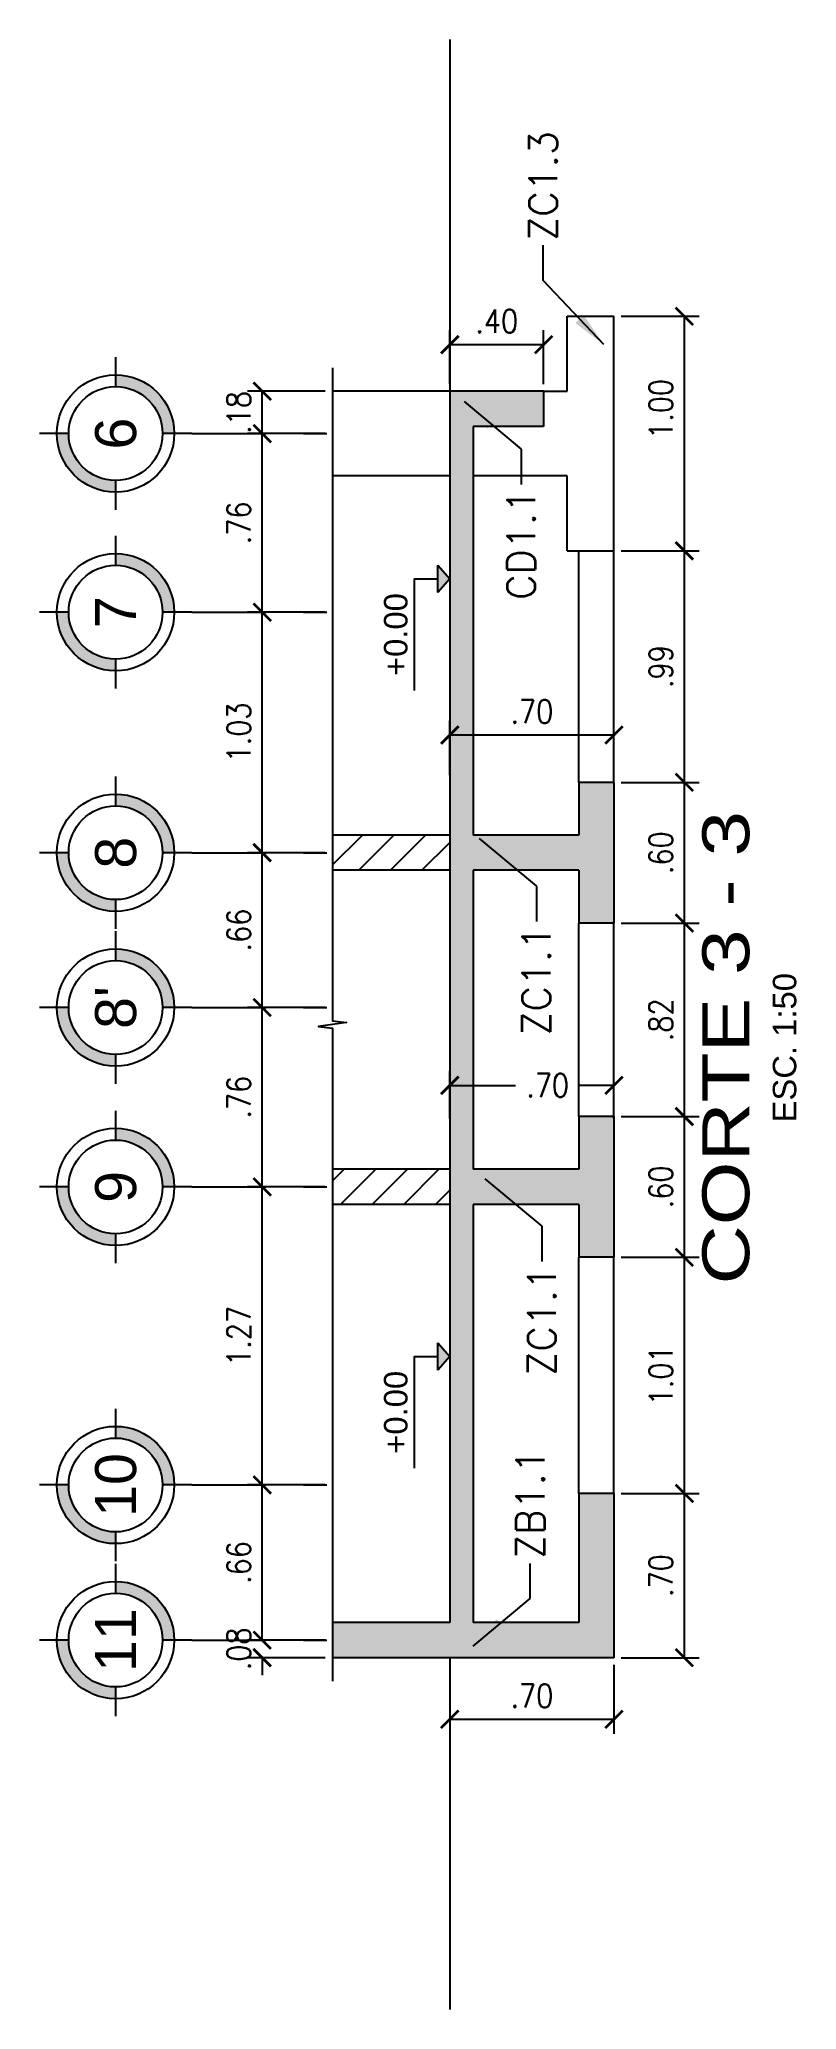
# Model space of a CAD drawing. Header units: millimetres. Extents: x -2.2 to 45.5, y -6.4 to 21.6.
# Drawn here: x 28.19 to 31.42, y -1.57 to 6.82 of the extents above; entities that cross this region are included whole.
import ezdxf
from ezdxf.enums import TextEntityAlignment as Align

# ---------------------------------------------------------------- set-up
doc = ezdxf.new("R2010")
doc.units = ezdxf.units.MM
doc.header["$LTSCALE"] = 0.05
doc.linetypes.add('DASHDOT2', pattern=[12.7, 6.35, -3.175, 0, -3.175])
for name, color, linetype in [('ACHURADO', 1, 'Continuous'), ('ACOTADO', 2, 'Continuous'), ('CANT_VIS', 3, 'Continuous'), ('CONT_CORTE', 4, 'Continuous'), ('EJES', 1, 'DASHDOT2'), ('TITULOS', 1, 'Continuous'), ('TXT_IND', 2, 'Continuous')]:
    doc.layers.add(name, color=color, linetype=linetype)
doc.styles.add('ACOTAMIENTOS', font='romans.shx', dxfattribs={"width": 0.85})
doc.styles.add('ARIAL', font='arial.ttf')
doc.styles.get("Standard").update_dxf_attribs({"font": 'romans.shx'})
doc.dimstyles.new('ACOTA_50', dxfattribs={"dimscale": 0.05, "dimtxt": 2, "dimasz": 1.5, "dimexe": 1.25, "dimexo": 0.625, "dimgap": 1, "dimtad": 1, "dimzin": 4, "dimdsep": 46, "dimtxsty": 'ACOTAMIENTOS', "dimblk1": 'ARCHTICK', "dimblk2": 'ARCHTICK', "dimsah": 1, "dimcen": 1.5, "dimclrd": 1, "dimclre": 1, "dimclrt": 256, "dimadec": 0, "dimazin": 0, "dimtfac": 1, "dimtofl": 0, "dimtmove": 2, "dimatfit": 3, "dimfxl": 0, "dimtolj": 1, "dimtzin": 0, "dimarcsym": 0})

msp = doc.modelspace()

# ---------------------------------------------------------------- texts
at = {"layer": 'TXT_IND', "color": 4, "char_height": 0.12, "rotation": 90}
for s, insert, attachment_point in [('ZC1.3', (30.3345, 5.964), 4), ('CD1.1', (30.2408, 4.9069), 6), ('ZC1.1', (30.3054, 3.0444), 6), ('ZC1.1', (30.329, 1.595), 6), ('ZB1.1', (30.2794, 0.3459), 4)]:
    msp.add_mtext(s, dxfattribs=dict(at, insert=insert, attachment_point=attachment_point))

# ---------------------------------------------------------------- blocks, each defined once
blk = doc.blocks.new('Nivel-elev')
at = {"layer": 'TXT_IND'}
blk.add_hatch(color=1, dxfattribs=at).paths.add_polyline_path([(-0.0585, 0.0506), (0.0585, 0.0506), (0, 0)])
for p, q in [((0, 0), (-0.0585, 0.0506)), ((-0.0585, 0.0506), (0.0585, 0.0506)), ((0.0585, 0.0506), (0, 0))]:
    blk.add_line(p, q, dxfattribs=at)
blk.add_lwpolyline([(-0.4759, 0.1507), (0, 0.1507), (0, 0.0506)], dxfattribs=at)
blk.add_attdef('+2.85', (-0.4759, 0.1706), '', height=0.0975, dxfattribs=at)
blk = doc.blocks.new('_ARCHTICK')
at = {"color": 0, "linetype": 'ByBlock', "const_width": 0.15}
blk.add_lwpolyline([(-0.5, -0.5), (0.5, 0.5)], dxfattribs=at)
blk = doc.blocks.new('*D96')
at = {"layer": 'ACOTADO', "color": 1, "lineweight": -2}
for p, q in [((29.9364, -0.1062), (29.9364, -0.4)), ((30.6364, -0.1062), (30.6364, -0.4)), ((29.9364, -0.3375), (30.6364, -0.3375))]:
    blk.add_line(p, q, dxfattribs=at)
at = {"layer": 'DEFPOINTS', "color": 0}
for p in [(29.9364, -0.075), (30.6364, -0.075), (30.6364, -0.3375)]:
    blk.add_point(p, dxfattribs=at)
at = {"layer": 'ACOTADO', "color": 1, "lineweight": -2, "xscale": 0.07500000000000001, "yscale": 0.07500000000000001, "zscale": 0.07500000000000001, "rotation": 180}
blk.add_blockref('_ARCHTICK', (29.9364, -0.3375), dxfattribs=at)
at = {"layer": 'ACOTADO', "color": 1, "lineweight": -2, "xscale": 0.07500000000000001, "yscale": 0.07500000000000001, "zscale": 0.07500000000000001}
blk.add_blockref('_ARCHTICK', (30.6364, -0.3375), dxfattribs=at)
at = {"layer": 'ACOTADO', "insert": (30.2864, -0.2375), "char_height": 0.1, "attachment_point": 5, "style": 'ACOTAMIENTOS'}
blk.add_mtext('\\A1;.70', dxfattribs=at)
blk = doc.blocks.new('*D97')
at = {"layer": 'ACOTADO', "color": 1, "lineweight": -2}
for p, q in [((29.9364, 2.2224), (29.9364, 2.4269)), ((29.9364, 2.3644), (30.2164, 2.3644)), ((30.6364, 2.3644), (30.4905, 2.3644)), ((30.6364, 2.2224), (30.6364, 2.4269))]:
    blk.add_line(p, q, dxfattribs=at)
at = {"layer": 'DEFPOINTS', "color": 0}
for p in [(29.9364, 2.3644), (29.9364, 2.1912), (30.6364, 2.1912)]:
    blk.add_point(p, dxfattribs=at)
at = {"layer": 'ACOTADO', "color": 1, "lineweight": -2, "xscale": 0.07500000000000001, "yscale": 0.07500000000000001, "zscale": 0.07500000000000001, "rotation": 180}
blk.add_blockref('_ARCHTICK', (29.9364, 2.3644), dxfattribs=at)
at = {"layer": 'ACOTADO', "color": 1, "lineweight": -2, "xscale": 0.07500000000000001, "yscale": 0.07500000000000001, "zscale": 0.07500000000000001}
blk.add_blockref('_ARCHTICK', (30.6364, 2.3644), dxfattribs=at)
at = {"layer": 'ACOTADO', "insert": (30.3534, 2.3644), "char_height": 0.1, "attachment_point": 5, "style": 'ACOTAMIENTOS'}
blk.add_mtext('\\A1;.70', dxfattribs=at)
blk = doc.blocks.new('*D98')
at = {"layer": 'ACOTADO', "color": 1, "lineweight": -2}
for p, q in [((30.6676, 0.625), (30.9989, 0.625)), ((30.9364, -0.075), (30.9364, 0.625)), ((30.6676, -0.075), (30.9989, -0.075))]:
    blk.add_line(p, q, dxfattribs=at)
at = {"layer": 'DEFPOINTS', "color": 0}
for p in [(30.6364, 0.625), (30.9364, 0.625), (30.6364, -0.075)]:
    blk.add_point(p, dxfattribs=at)
at = {"layer": 'ACOTADO', "color": 1, "lineweight": -2, "xscale": 0.07500000000000001, "yscale": 0.07500000000000001, "zscale": 0.07500000000000001}
for p, rotation in [((30.9364, 0.625), 90), ((30.9364, -0.075), 270)]:
    blk.add_blockref('_ARCHTICK', p, dxfattribs=dict(at, rotation=rotation))
at = {"layer": 'ACOTADO', "insert": (30.8364, 0.275), "char_height": 0.1, "attachment_point": 5, "rotation": 90, "style": 'ACOTAMIENTOS'}
blk.add_mtext('\\A1;.70', dxfattribs=at)
blk = doc.blocks.new('*D99')
at = {"layer": 'ACOTADO', "color": 1, "lineweight": -2}
for p, q in [((30.6676, 1.6314), (30.9989, 1.6314)), ((30.9364, 0.625), (30.9364, 1.6314)), ((30.6676, 0.625), (30.9989, 0.625))]:
    blk.add_line(p, q, dxfattribs=at)
at = {"layer": 'DEFPOINTS', "color": 0}
for p in [(30.6364, 1.6314), (30.9364, 1.6314), (30.6364, 0.625)]:
    blk.add_point(p, dxfattribs=at)
at = {"layer": 'ACOTADO', "color": 1, "lineweight": -2, "xscale": 0.07500000000000001, "yscale": 0.07500000000000001, "zscale": 0.07500000000000001}
for p, rotation in [((30.9364, 1.6314), 90), ((30.9364, 0.625), 270)]:
    blk.add_blockref('_ARCHTICK', p, dxfattribs=dict(at, rotation=rotation))
at = {"layer": 'ACOTADO', "insert": (30.8364, 1.1282), "char_height": 0.1, "attachment_point": 5, "rotation": 90, "style": 'ACOTAMIENTOS'}
blk.add_mtext('\\A1;1.01', dxfattribs=at)
blk = doc.blocks.new('*D100')
at = {"layer": 'ACOTADO', "color": 1, "lineweight": -2}
for p, q in [((30.6676, 2.2314), (30.9989, 2.2314)), ((30.9364, 1.6314), (30.9364, 2.2314)), ((30.6676, 1.6314), (30.9989, 1.6314))]:
    blk.add_line(p, q, dxfattribs=at)
at = {"layer": 'DEFPOINTS', "color": 0}
for p in [(30.6364, 2.2314), (30.9364, 2.2314), (30.6364, 1.6314)]:
    blk.add_point(p, dxfattribs=at)
at = {"layer": 'ACOTADO', "color": 1, "lineweight": -2, "xscale": 0.07500000000000001, "yscale": 0.07500000000000001, "zscale": 0.07500000000000001}
for p, rotation in [((30.9364, 2.2314), 90), ((30.9364, 1.6314), 270)]:
    blk.add_blockref('_ARCHTICK', p, dxfattribs=dict(at, rotation=rotation))
at = {"layer": 'ACOTADO', "insert": (30.8364, 1.9314), "char_height": 0.1, "attachment_point": 5, "rotation": 90, "style": 'ACOTAMIENTOS'}
blk.add_mtext('\\A1;.60', dxfattribs=at)
blk = doc.blocks.new('*D101')
at = {"layer": 'ACOTADO', "color": 1, "lineweight": -2}
for p, q in [((30.6676, 3.0558), (30.9989, 3.0558)), ((30.9364, 2.2314), (30.9364, 3.0558)), ((30.6676, 2.2314), (30.9989, 2.2314))]:
    blk.add_line(p, q, dxfattribs=at)
at = {"layer": 'DEFPOINTS', "color": 0}
for p in [(30.6364, 3.0558), (30.9364, 3.0558), (30.6364, 2.2314)]:
    blk.add_point(p, dxfattribs=at)
at = {"layer": 'ACOTADO', "color": 1, "lineweight": -2, "xscale": 0.07500000000000001, "yscale": 0.07500000000000001, "zscale": 0.07500000000000001}
for p, rotation in [((30.9364, 3.0558), 90), ((30.9364, 2.2314), 270)]:
    blk.add_blockref('_ARCHTICK', p, dxfattribs=dict(at, rotation=rotation))
at = {"layer": 'ACOTADO', "insert": (30.8364, 2.6436), "char_height": 0.1, "attachment_point": 5, "rotation": 90, "style": 'ACOTAMIENTOS'}
blk.add_mtext('\\A1;.82', dxfattribs=at)
blk = doc.blocks.new('*D102')
at = {"layer": 'ACOTADO', "color": 1, "lineweight": -2}
for p, q in [((30.6676, 3.6558), (30.9989, 3.6558)), ((30.9364, 3.0558), (30.9364, 3.6558)), ((30.6676, 3.0558), (30.9989, 3.0558))]:
    blk.add_line(p, q, dxfattribs=at)
at = {"layer": 'DEFPOINTS', "color": 0}
for p in [(30.6364, 3.6558), (30.9364, 3.6558), (30.6364, 3.0558)]:
    blk.add_point(p, dxfattribs=at)
at = {"layer": 'ACOTADO', "color": 1, "lineweight": -2, "xscale": 0.07500000000000001, "yscale": 0.07500000000000001, "zscale": 0.07500000000000001}
for p, rotation in [((30.9364, 3.6558), 90), ((30.9364, 3.0558), 270)]:
    blk.add_blockref('_ARCHTICK', p, dxfattribs=dict(at, rotation=rotation))
at = {"layer": 'ACOTADO', "insert": (30.8364, 3.3558), "char_height": 0.1, "attachment_point": 5, "rotation": 90, "style": 'ACOTAMIENTOS'}
blk.add_mtext('\\A1;.60', dxfattribs=at)
blk = doc.blocks.new('*D103')
at = {"layer": 'ACOTADO', "color": 1, "lineweight": -2}
for p, q in [((30.6676, 4.6424), (30.9989, 4.6424)), ((30.9364, 3.6558), (30.9364, 4.6424)), ((30.6676, 3.6558), (30.9989, 3.6558))]:
    blk.add_line(p, q, dxfattribs=at)
at = {"layer": 'DEFPOINTS', "color": 0}
for p in [(30.6364, 4.6424), (30.9364, 4.6424), (30.6364, 3.6558)]:
    blk.add_point(p, dxfattribs=at)
at = {"layer": 'ACOTADO', "color": 1, "lineweight": -2, "xscale": 0.07500000000000001, "yscale": 0.07500000000000001, "zscale": 0.07500000000000001}
for p, rotation in [((30.9364, 4.6424), 90), ((30.9364, 3.6558), 270)]:
    blk.add_blockref('_ARCHTICK', p, dxfattribs=dict(at, rotation=rotation))
at = {"layer": 'ACOTADO', "insert": (30.8364, 4.1491), "char_height": 0.1, "attachment_point": 5, "rotation": 90, "style": 'ACOTAMIENTOS'}
blk.add_mtext('\\A1;.99', dxfattribs=at)
blk = doc.blocks.new('*D104')
at = {"layer": 'ACOTADO', "color": 1, "lineweight": -2}
for p, q in [((30.6676, 5.6424), (30.9989, 5.6424)), ((30.9364, 4.6424), (30.9364, 5.6424)), ((30.6676, 4.6424), (30.9989, 4.6424))]:
    blk.add_line(p, q, dxfattribs=at)
at = {"layer": 'DEFPOINTS', "color": 0}
for p in [(30.6364, 5.6424), (30.9364, 5.6424), (30.6364, 4.6424)]:
    blk.add_point(p, dxfattribs=at)
at = {"layer": 'ACOTADO', "color": 1, "lineweight": -2, "xscale": 0.07500000000000001, "yscale": 0.07500000000000001, "zscale": 0.07500000000000001}
for p, rotation in [((30.9364, 5.6424), 90), ((30.9364, 4.6424), 270)]:
    blk.add_blockref('_ARCHTICK', p, dxfattribs=dict(at, rotation=rotation))
at = {"layer": 'ACOTADO', "insert": (30.8364, 5.2474), "char_height": 0.1, "attachment_point": 5, "rotation": 90, "style": 'ACOTAMIENTOS'}
blk.add_mtext('\\A1;1.00', dxfattribs=at)
blk = doc.blocks.new('EJE')
at = {"layer": 'EJES', "linetype": 'Continuous'}
for points in [[(-0.25, 0), (-0.2, 0, -0.414214), (0, 0.2), (0, 0.25, 0.414214)], [(0.25, 0), (0.2, 0, -0.414214), (0, -0.2), (0, -0.25, 0.414214)]]:
    blk.add_hatch(color=256, dxfattribs=at).paths.add_polyline_path(points)
at = {"layer": 'EJES', "color": 1, "linetype": 'Continuous'}
for p, q in [((0, 0.2), (0, 0.325)), ((-0.2, 0), (-0.325, 0)), ((0.325, 0), (0.2, 0)), ((0, -0.325), (0, -0.2))]:
    blk.add_line(p, q, dxfattribs=at)
at = {"layer": 'EJES', "color": 3, "linetype": 'Continuous'}
for radius in [0.25, 0.2]:
    blk.add_circle((0, 0), radius, dxfattribs=at)
at = {"layer": 'EJES', "color": 4, "linetype": 'Continuous', "style": 'ARIAL'}
blk.add_attdef('EJE', text='', height=0.175, dxfattribs=at).set_placement((0, 0), align=Align.MIDDLE_CENTER)
blk = doc.blocks.new('*D105')
at = {"layer": 'ACOTADO', "color": 1, "lineweight": -2}
for p, q in [((29.4051, 0), (29.0739, 0)), ((29.1364, 0), (29.1364, 0.075)), ((29.4051, -0.075), (29.0739, -0.075)), ((29.1364, -0.075), (29.1364, -0.15))]:
    blk.add_line(p, q, dxfattribs=at)
at = {"layer": 'DEFPOINTS', "color": 0}
for p in [(29.1364, 0), (29.4364, 0), (29.4364, -0.075)]:
    blk.add_point(p, dxfattribs=at)
at = {"layer": 'ACOTADO', "color": 1, "lineweight": -2, "xscale": 0.07500000000000001, "yscale": 0.07500000000000001, "zscale": 0.07500000000000001}
for p, rotation in [((29.1364, 0), 270), ((29.1364, -0.075), 90)]:
    blk.add_blockref('_ARCHTICK', p, dxfattribs=dict(at, rotation=rotation))
at = {"layer": 'ACOTADO', "insert": (29.0364, -0.0375), "char_height": 0.1, "attachment_point": 5, "rotation": 90, "style": 'ACOTAMIENTOS'}
blk.add_mtext('\\A1;.08', dxfattribs=at)
blk = doc.blocks.new('*D106')
at = {"layer": 'ACOTADO', "color": 1, "lineweight": -2}
for p, q in [((29.4051, 0.661), (29.0739, 0.661)), ((29.1364, 0), (29.1364, 0.661)), ((29.4051, 0), (29.0739, 0))]:
    blk.add_line(p, q, dxfattribs=at)
at = {"layer": 'DEFPOINTS', "color": 0}
for p in [(29.1364, 0.661), (29.4364, 0.661), (29.4364, 0)]:
    blk.add_point(p, dxfattribs=at)
at = {"layer": 'ACOTADO', "color": 1, "lineweight": -2, "xscale": 0.07500000000000001, "yscale": 0.07500000000000001, "zscale": 0.07500000000000001}
for p, rotation in [((29.1364, 0.661), 90), ((29.1364, 0), 270)]:
    blk.add_blockref('_ARCHTICK', p, dxfattribs=dict(at, rotation=rotation))
at = {"layer": 'ACOTADO', "insert": (29.0364, 0.3305), "char_height": 0.1, "attachment_point": 5, "rotation": 90, "style": 'ACOTAMIENTOS'}
blk.add_mtext('\\A1;.66', dxfattribs=at)
blk = doc.blocks.new('*D107')
at = {"layer": 'ACOTADO', "color": 1, "lineweight": -2}
for p, q in [((29.4051, 1.9314), (29.0739, 1.9314)), ((29.1364, 0.661), (29.1364, 1.9314)), ((29.4051, 0.661), (29.0739, 0.661))]:
    blk.add_line(p, q, dxfattribs=at)
at = {"layer": 'DEFPOINTS', "color": 0}
for p in [(29.1364, 1.9314), (29.4364, 1.9314), (29.4364, 0.661)]:
    blk.add_point(p, dxfattribs=at)
at = {"layer": 'ACOTADO', "color": 1, "lineweight": -2, "xscale": 0.07500000000000001, "yscale": 0.07500000000000001, "zscale": 0.07500000000000001}
for p, rotation in [((29.1364, 1.9314), 90), ((29.1364, 0.661), 270)]:
    blk.add_blockref('_ARCHTICK', p, dxfattribs=dict(at, rotation=rotation))
at = {"layer": 'ACOTADO', "insert": (29.0364, 1.2962), "char_height": 0.1, "attachment_point": 5, "rotation": 90, "style": 'ACOTAMIENTOS'}
blk.add_mtext('\\A1;1.27', dxfattribs=at)
blk = doc.blocks.new('*D108')
at = {"layer": 'ACOTADO', "color": 1, "lineweight": -2}
for p, q in [((29.4051, 2.696), (29.0739, 2.696)), ((29.1364, 1.9314), (29.1364, 2.696)), ((29.4051, 1.9314), (29.0739, 1.9314))]:
    blk.add_line(p, q, dxfattribs=at)
at = {"layer": 'DEFPOINTS', "color": 0}
for p in [(29.1364, 2.696), (29.4364, 2.696), (29.4364, 1.9314)]:
    blk.add_point(p, dxfattribs=at)
at = {"layer": 'ACOTADO', "color": 1, "lineweight": -2, "xscale": 0.07500000000000001, "yscale": 0.07500000000000001, "zscale": 0.07500000000000001}
for p, rotation in [((29.1364, 2.696), 90), ((29.1364, 1.9314), 270)]:
    blk.add_blockref('_ARCHTICK', p, dxfattribs=dict(at, rotation=rotation))
at = {"layer": 'ACOTADO', "insert": (29.0364, 2.3137), "char_height": 0.1, "attachment_point": 5, "rotation": 90, "style": 'ACOTAMIENTOS'}
blk.add_mtext('\\A1;.76', dxfattribs=at)
blk = doc.blocks.new('*D109')
at = {"layer": 'ACOTADO', "color": 1, "lineweight": -2}
for p, q in [((29.4051, 3.3559), (29.0739, 3.3559)), ((29.1364, 2.696), (29.1364, 3.3559)), ((29.4051, 2.696), (29.0739, 2.696))]:
    blk.add_line(p, q, dxfattribs=at)
at = {"layer": 'DEFPOINTS', "color": 0}
for p in [(29.1364, 3.3559), (29.4364, 3.3559), (29.4364, 2.696)]:
    blk.add_point(p, dxfattribs=at)
at = {"layer": 'ACOTADO', "color": 1, "lineweight": -2, "xscale": 0.07500000000000001, "yscale": 0.07500000000000001, "zscale": 0.07500000000000001}
for p, rotation in [((29.1364, 3.3559), 90), ((29.1364, 2.696), 270)]:
    blk.add_blockref('_ARCHTICK', p, dxfattribs=dict(at, rotation=rotation))
at = {"layer": 'ACOTADO', "insert": (29.0364, 3.026), "char_height": 0.1, "attachment_point": 5, "rotation": 90, "style": 'ACOTAMIENTOS'}
blk.add_mtext('\\A1;.66', dxfattribs=at)
blk = doc.blocks.new('*D110')
at = {"layer": 'ACOTADO', "color": 1, "lineweight": -2}
for p, q in [((29.4051, 4.3809), (29.0739, 4.3809)), ((29.1364, 3.3559), (29.1364, 4.3809)), ((29.4051, 3.3559), (29.0739, 3.3559))]:
    blk.add_line(p, q, dxfattribs=at)
at = {"layer": 'DEFPOINTS', "color": 0}
for p in [(29.1364, 4.3809), (29.4364, 4.3809), (29.4364, 3.3559)]:
    blk.add_point(p, dxfattribs=at)
at = {"layer": 'ACOTADO', "color": 1, "lineweight": -2, "xscale": 0.07500000000000001, "yscale": 0.07500000000000001, "zscale": 0.07500000000000001}
for p, rotation in [((29.1364, 4.3809), 90), ((29.1364, 3.3559), 270)]:
    blk.add_blockref('_ARCHTICK', p, dxfattribs=dict(at, rotation=rotation))
at = {"layer": 'ACOTADO', "insert": (29.0364, 3.8684), "char_height": 0.1, "attachment_point": 5, "rotation": 90, "style": 'ACOTAMIENTOS'}
blk.add_mtext('\\A1;1.03', dxfattribs=at)
blk = doc.blocks.new('*D111')
at = {"layer": 'ACOTADO', "color": 1, "lineweight": -2}
for p, q in [((29.4051, 5.1424), (29.0739, 5.1424)), ((29.1364, 4.3809), (29.1364, 5.1424)), ((29.4051, 4.3809), (29.0739, 4.3809))]:
    blk.add_line(p, q, dxfattribs=at)
at = {"layer": 'DEFPOINTS', "color": 0}
for p in [(29.1364, 5.1424), (29.4364, 5.1424), (29.4364, 4.3809)]:
    blk.add_point(p, dxfattribs=at)
at = {"layer": 'ACOTADO', "color": 1, "lineweight": -2, "xscale": 0.07500000000000001, "yscale": 0.07500000000000001, "zscale": 0.07500000000000001}
for p, rotation in [((29.1364, 5.1424), 90), ((29.1364, 4.3809), 270)]:
    blk.add_blockref('_ARCHTICK', p, dxfattribs=dict(at, rotation=rotation))
at = {"layer": 'ACOTADO', "insert": (29.0364, 4.7616), "char_height": 0.1, "attachment_point": 5, "rotation": 90, "style": 'ACOTAMIENTOS'}
blk.add_mtext('\\A1;.76', dxfattribs=at)
blk = doc.blocks.new('*D112')
at = {"layer": 'ACOTADO', "color": 1, "lineweight": -2}
for p, q in [((29.4051, 5.3224), (29.0739, 5.3224)), ((29.1364, 5.1424), (29.1364, 5.3224)), ((29.4051, 5.1424), (29.0739, 5.1424))]:
    blk.add_line(p, q, dxfattribs=at)
at = {"layer": 'DEFPOINTS', "color": 0}
for p in [(29.1364, 5.3224), (29.4364, 5.3224), (29.4364, 5.1424)]:
    blk.add_point(p, dxfattribs=at)
at = {"layer": 'ACOTADO', "color": 1, "lineweight": -2, "xscale": 0.07500000000000001, "yscale": 0.07500000000000001, "zscale": 0.07500000000000001}
for p, rotation in [((29.1364, 5.3224), 90), ((29.1364, 5.1424), 270)]:
    blk.add_blockref('_ARCHTICK', p, dxfattribs=dict(at, rotation=rotation))
at = {"layer": 'ACOTADO', "insert": (29.0364, 5.2324), "char_height": 0.1, "attachment_point": 5, "rotation": 90, "style": 'ACOTAMIENTOS'}
blk.add_mtext('\\A1;.18', dxfattribs=at)
blk = doc.blocks.new('Titulos')
at = {"layer": 'TITULOS', "color": 1, "style": 'ARIAL', "width": 1.25}
blk.add_attdef('TITULO_1', text='', height=0.2, dxfattribs=at).set_placement((0, 0.25), align=Align.MIDDLE_CENTER)
at = {"layer": 'TITULOS', "style": 'ARIAL', "width": 1.25}
blk.add_attdef('TITULO_2', text='', height=0.2, dxfattribs=at).set_placement((0, 0), align=Align.MIDDLE_CENTER)
at = {"layer": 'TITULOS', "color": 2, "width": 1.25}
for tag, p in [('ESCALA_1', (0, -0.2505)), ('ESCALA_2', (0, -0.4083))]:
    blk.add_attdef(tag, text='', height=0.1, dxfattribs=at).set_placement(p, align=Align.MIDDLE_CENTER)
blk = doc.blocks.new('*D113')
at = {"layer": 'ACOTADO', "color": 1, "lineweight": -2}
for p, q in [((29.9364, 3.6871), (29.9364, 3.9201)), ((30.6364, 3.6871), (30.6364, 3.9201)), ((30.6364, 3.8576), (29.9364, 3.8576))]:
    blk.add_line(p, q, dxfattribs=at)
at = {"layer": 'DEFPOINTS', "color": 0}
for p in [(29.9364, 3.8576), (29.9364, 3.6558), (30.6364, 3.6558)]:
    blk.add_point(p, dxfattribs=at)
at = {"layer": 'ACOTADO', "color": 1, "lineweight": -2, "xscale": 0.07500000000000001, "yscale": 0.07500000000000001, "zscale": 0.07500000000000001, "rotation": 180}
blk.add_blockref('_ARCHTICK', (29.9364, 3.8576), dxfattribs=at)
at = {"layer": 'ACOTADO', "color": 1, "lineweight": -2, "xscale": 0.07500000000000001, "yscale": 0.07500000000000001, "zscale": 0.07500000000000001}
blk.add_blockref('_ARCHTICK', (30.6364, 3.8576), dxfattribs=at)
at = {"layer": 'ACOTADO', "insert": (30.2864, 3.9576), "char_height": 0.1, "attachment_point": 5, "style": 'ACOTAMIENTOS'}
blk.add_mtext('\\A1;.70', dxfattribs=at)
blk = doc.blocks.new('*D114')
at = {"layer": 'ACOTADO', "color": 1, "lineweight": -2}
for p, q in [((29.9364, 5.3536), (29.9364, 5.5838)), ((30.3364, 5.3536), (30.3364, 5.5838)), ((29.9364, 5.5213), (30.3364, 5.5213))]:
    blk.add_line(p, q, dxfattribs=at)
at = {"layer": 'DEFPOINTS', "color": 0}
for p in [(30.3364, 5.5213), (29.9364, 5.3224), (30.3364, 5.3224)]:
    blk.add_point(p, dxfattribs=at)
at = {"layer": 'ACOTADO', "color": 1, "lineweight": -2, "xscale": 0.07500000000000001, "yscale": 0.07500000000000001, "zscale": 0.07500000000000001, "rotation": 180}
blk.add_blockref('_ARCHTICK', (29.9364, 5.5213), dxfattribs=at)
at = {"layer": 'ACOTADO', "color": 1, "lineweight": -2, "xscale": 0.07500000000000001, "yscale": 0.07500000000000001, "zscale": 0.07500000000000001}
blk.add_blockref('_ARCHTICK', (30.3364, 5.5213), dxfattribs=at)
at = {"layer": 'ACOTADO', "insert": (30.1364, 5.6213), "char_height": 0.1, "attachment_point": 5, "style": 'ACOTAMIENTOS'}
blk.add_mtext('\\A1;.40', dxfattribs=at)

# ---------------------------------------------------------------- dimensions: what is measured, and where the dimension line sits
at = {"layer": 'ACOTADO'}
for base, p1, p2, picture, middle in [((30.3364, 5.5213), (29.9364, 5.3224), (30.3364, 5.3224), '*D114', (30.1364, 5.6213)), ((29.9364, 3.8576), (30.6364, 3.6558), (29.9364, 3.6558), '*D113', (30.2864, 3.9576)), ((30.6364, -0.3375), (29.9364, -0.075), (30.6364, -0.075), '*D96', (30.2864, -0.2375))]:
    dim = msp.add_linear_dim(base=base, p1=p1, p2=p2, dimstyle='ACOTA_50', dxfattribs=at)
    dim.commit()
    dim.dimension.update_dxf_attribs({"geometry": picture, "text_midpoint": middle})
for base, p1, p2, picture, middle in [((30.9364, 5.6424), (30.6364, 4.6424), (30.6364, 5.6424), '*D104', (30.8364, 5.2474)), ((29.1364, 5.3224), (29.4364, 5.1424), (29.4364, 5.3224), '*D112', (29.0364, 5.2324)), ((29.1363708219, 0.0000344721), (29.4363708219, -0.0749655279), (29.4363708219, 0.0000344721), '*D105', (29.0363708219, -0.0374655279))]:
    dim = msp.add_linear_dim(base=base, p1=p1, p2=p2, angle=90, dimstyle='ACOTA_50', dxfattribs=at)
    dim.commit()
    dim.dimension.update_dxf_attribs({"geometry": picture, "text_midpoint": middle, "dimtype": 160})
for base, p1, p2, picture, middle in [((29.1364, 5.1424), (29.4364, 4.3809), (29.4364, 5.1424), '*D111', (29.0364, 4.7616)), ((30.9364, 4.6424), (30.6364, 3.6558), (30.6364, 4.6424), '*D103', (30.8364, 4.1491)), ((29.1363708219, 4.3808705703), (29.4363708219, 3.3558705703), (29.4363708219, 4.3808705703), '*D110', (29.0363708219, 3.8683705703)), ((30.9364, 3.6558), (30.6364, 3.0558), (30.6364, 3.6558), '*D102', (30.8364, 3.3558)), ((29.1364, 3.3559), (29.4364, 2.696), (29.4364, 3.3559), '*D109', (29.0364, 3.026)), ((30.9364, 3.0558), (30.6364, 2.2314), (30.6364, 3.0558), '*D101', (30.8364, 2.6436)), ((29.1364, 2.696), (29.4364, 1.9314), (29.4364, 2.696), '*D108', (29.0364, 2.3137)), ((30.9364, 2.2314), (30.6364, 1.6314), (30.6364, 2.2314), '*D100', (30.8364, 1.9314)), ((29.1364, 1.9314), (29.4364, 0.661), (29.4364, 1.9314), '*D107', (29.0364, 1.2962)), ((30.9364, 1.6314), (30.6364, 0.625), (30.6364, 1.6314), '*D99', (30.8364, 1.1282)), ((29.1364, 0.661), (29.4364, 0), (29.4364, 0.661), '*D106', (29.0364, 0.3305)), ((30.9364, 0.625), (30.6364, -0.075), (30.6364, 0.625), '*D98', (30.8364, 0.275))]:
    dim = msp.add_linear_dim(base=base, p1=p1, p2=p2, angle=90, dimstyle='ACOTA_50', dxfattribs=at)
    dim.commit()
    dim.dimension.update_dxf_attribs({"geometry": picture, "text_midpoint": middle})
dim = msp.add_linear_dim(base=(29.9364, 2.3644), p1=(30.6364, 2.1912), p2=(29.9364, 2.1912), dimstyle='ACOTA_50', dxfattribs=at)
dim.commit()
dim.dimension.update_dxf_attribs({"geometry": '*D97', "text_midpoint": (30.3534, 2.3644), "dimtype": 160})

# ---------------------------------------------------------------- hatches: boundary and pattern name
at = {"layer": 'ACHURADO'}
msp.add_hatch(color=254, dxfattribs=at).paths.add_polyline_path([(30.6364, 3.6558), (30.4864, 3.6558), (30.4864, 3.4308), (30.0364, 3.4308), (30.0364, 5.1724), (30.3364, 5.1724), (30.3364, 5.3224), (29.9364, 5.3224), (29.9364, 0.075), (29.4364, 0.075), (29.4364, -0.075), (29.9364, -0.075), (30.6364, -0.075), (30.6364, 0.625), (30.4864, 0.625), (30.4864, 0.075), (30.0364, 0.075), (30.0364, 1.8564), (30.4864, 1.8564), (30.4864, 1.6314), (30.6364, 1.6314), (30.6364, 2.2314), (30.4864, 2.2314), (30.4864, 2.0064), (30.0364, 2.0064), (30.0364, 3.2808), (30.4864, 3.2808), (30.4864, 3.0558), (30.6364, 3.0558)])
h = msp.add_hatch(dxfattribs=at)
h.set_pattern_fill('ANSI31', color=256, scale=0.03, style=0)
h.paths.add_polyline_path([(29.9364, 3.4308), (29.4364, 3.4308), (29.4364, 3.2808), (29.9364, 3.2808)])
h = msp.add_hatch(dxfattribs=at)
h.set_pattern_fill('ANSI31', color=256, scale=0.03, style=0)
h.paths.add_polyline_path([(29.9364, 2.0064), (29.4364, 2.0064), (29.4364, 1.8564), (29.9364, 1.8564)])

# ---------------------------------------------------------------- linework, layer by layer
at = {"layer": 'CANT_VIS'}
for p, q in [((30.4364, 5.6424), (30.6364, 5.6424)), ((30.4364, 5.3224), (30.4364, 5.6424)), ((30.6364, 3.6558), (30.6364, 5.6424)), ((29.9364, 5.3224), (29.4364, 5.3224)), ((30.3364, 5.3224), (30.4364, 5.3224)), ((29.9364, 4.9624), (29.4364, 4.9624)), ((30.4364, 4.9624), (30.0364, 4.9624)), ((30.4364, 4.6424), (30.4364, 4.9624)), ((30.4364, 4.6424), (30.6364, 4.6424)), ((30.4864, 3.6558), (30.4864, 4.6424)), ((30.4864, 2.2314), (30.4864, 3.0558)), ((30.6364, 2.2314), (30.6364, 3.0558)), ((30.4864, 0.625), (30.4864, 1.6314)), ((30.6364, 0.625), (30.6364, 1.6314))]:
    msp.add_line(p, q, dxfattribs=at)
at = {"layer": 'CONT_CORTE', "color": 1}
for p, q in [((29.9364, 6.8224), (29.9364, 5.3224)), ((29.9364, -0.075), (29.9364, -1.575))]:
    msp.add_line(p, q, dxfattribs=at)
at = {"layer": 'CONT_CORTE'}
for p, q in [((30.3364, 5.3224), (29.9364, 5.3224)), ((29.9364, 5.3224), (29.9364, 0.075)), ((30.3364, 5.3224), (30.3364, 5.1724)), ((30.3364, 5.1724), (30.0364, 5.1724)), ((30.0364, 5.1724), (30.0364, 3.4308)), ((30.6364, 3.6558), (30.4864, 3.6558)), ((30.4864, 3.6558), (30.4864, 3.4308)), ((30.6364, 3.6558), (30.6364, 3.0558)), ((29.9364, 3.4308), (29.4364, 3.4308)), ((30.4864, 3.4308), (30.0364, 3.4308)), ((29.9364, 3.2808), (29.4364, 3.2808)), ((30.4864, 3.2808), (30.0364, 3.2808)), ((30.0364, 3.2808), (30.0364, 2.0064)), ((30.4864, 3.2808), (30.4864, 3.0558)), ((30.6364, 3.0558), (30.4864, 3.0558)), ((30.6364, 2.2314), (30.4864, 2.2314)), ((30.4864, 2.2314), (30.4864, 2.0064)), ((30.6364, 2.2314), (30.6364, 1.6314)), ((29.9364, 2.0064), (29.4364, 2.0064)), ((30.4864, 2.0064), (30.0364, 2.0064)), ((29.9364, 1.8564), (29.4364, 1.8564)), ((30.4864, 1.8564), (30.0364, 1.8564)), ((30.0364, 1.8564), (30.0364, 0.075)), ((30.4864, 1.8564), (30.4864, 1.6314)), ((30.6364, 1.6314), (30.4864, 1.6314)), ((30.6364, 0.625), (30.4864, 0.625)), ((30.4864, 0.625), (30.4864, 0.075)), ((30.6364, 0.625), (30.6364, -0.075)), ((29.9364, 0.075), (29.4364, 0.075)), ((30.4864, 0.075), (30.0364, 0.075)), ((29.9364, -0.075), (29.4364, -0.075)), ((30.6364, -0.075), (29.9364, -0.075)), ((29.9364, -0.075), (29.9364, -0.075))]:
    msp.add_line(p, q, dxfattribs=at)
at = {"layer": 'CONT_CORTE', "color": 1}
msp.add_lwpolyline([(29.4364, 5.4224), (29.4364, 2.6397), (29.4964, 2.6317), (29.3764, 2.6157), (29.4364, 2.6077), (29.4364, -0.175)], dxfattribs=at)
at = {"layer": 'EJES'}
for p, q in [((28.8364, 5.1424), (29.4364, 5.1424)), ((28.8364, 4.3809), (29.4364, 4.3809)), ((28.8364, 3.3559), (29.4364, 3.3559)), ((28.8364, 2.696), (29.4364, 2.696)), ((28.8364, 1.9314), (29.4364, 1.9314)), ((28.8364, 0.661), (29.4364, 0.661)), ((28.8364, 0), (29.4364, 0))]:
    msp.add_line(p, q, dxfattribs=at)

# ---------------------------------------------------------------- block references
at = {"layer": 'EJES', "rotation": 90}
for p, values in [((28.5114, 5.1424), {'EJE': '6'}), ((28.5114, 4.3809), {'EJE': '7'}), ((28.5114, 3.3559), {'EJE': '8'}), ((28.5114, 2.696), {'EJE': "8'"}), ((28.5114, 1.9314), {'EJE': '9'}), ((28.5114, 0.661), {'EJE': '10'}), ((28.5114, 0), {'EJE': '11'})]:
    msp.add_blockref('EJE', p, dxfattribs=at).add_auto_attribs(values)
at = {"layer": 'TITULOS'}
ref = msp.add_blockref('Titulos', (31.1131, 2.5248), dxfattribs=dict(at, rotation=90))
ref.add_attrib('TITULO_2', 'CORTE 3 - 3', dxfattribs={"height": 0.2, "rotation": 90, "style": 'ARIAL', "width": 1.25}).set_placement((31.1131, 2.5248), align=Align.MIDDLE_CENTER)
ref.add_attrib('ESCALA_1', 'ESC. 1:50', dxfattribs={"color": 2, "height": 0.1, "rotation": 90, "style": 'ARIAL'}).set_placement((31.3636, 2.5248), align=Align.MIDDLE_CENTER)
at = {"layer": 'TXT_IND'}
ref = msp.add_blockref('Nivel-elev', (29.9364, 4.5236), dxfattribs=dict(at, rotation=90))
ref.add_attrib('+2.85', '+0.00', dxfattribs={"height": 0.1, "rotation": 90, "style": 'ARIAL'}).set_placement((29.7857, 4.2856), align=Align.BOTTOM_CENTER)
ref = msp.add_blockref('Nivel-elev', (29.9364, 1.2087), dxfattribs=dict(at, rotation=90))
ref.add_attrib('+2.85', '+0.00', dxfattribs={"height": 0.1, "rotation": 90, "style": 'ARIAL'}).set_placement((29.7857, 0.9708), align=Align.BOTTOM_CENTER)

msp.set_redraw_order([(e.dxf.handle, doc.entitydb.next_handle()) for e in msp.query("TEXT MTEXT ATTDEF DIMENSION ARC_DIMENSION")])  # texts and dimensions are drawn at this point

# ---------------------------------------------------------------- leaders
at = {"layer": 'TXT_IND', "annotation_type": 0, "has_hookline": 1, "horizontal_direction": (0, 1, 0)}
for points, hookline_direction, text_width in [([(30.5928, 5.5213), (30.3345, 5.795), (30.3345, 5.945)], 0, 0.4857), ([(29.9975, 5.2785), (30.2408, 5.0759), (30.2408, 4.9259)], 1, 0.4571), ([(30.0621, 3.416), (30.3054, 3.2134), (30.3054, 3.0634)], 1, 0.4514), ([(30.0857, 1.9665), (30.329, 1.764), (30.329, 1.614)], 1, 0.4514), ([(30.0361, -0.0256), (30.2794, 0.1769), (30.2794, 0.3269)], 0, 0.4514)]:
    msp.add_leader(points, dimstyle='ACOTA_50', override={"dimasz": 3, "dimgap": 1, "dimtad": 0}, dxfattribs=dict(at, hookline_direction=hookline_direction, text_width=text_width))

doc.saveas('drawing.dxf')
